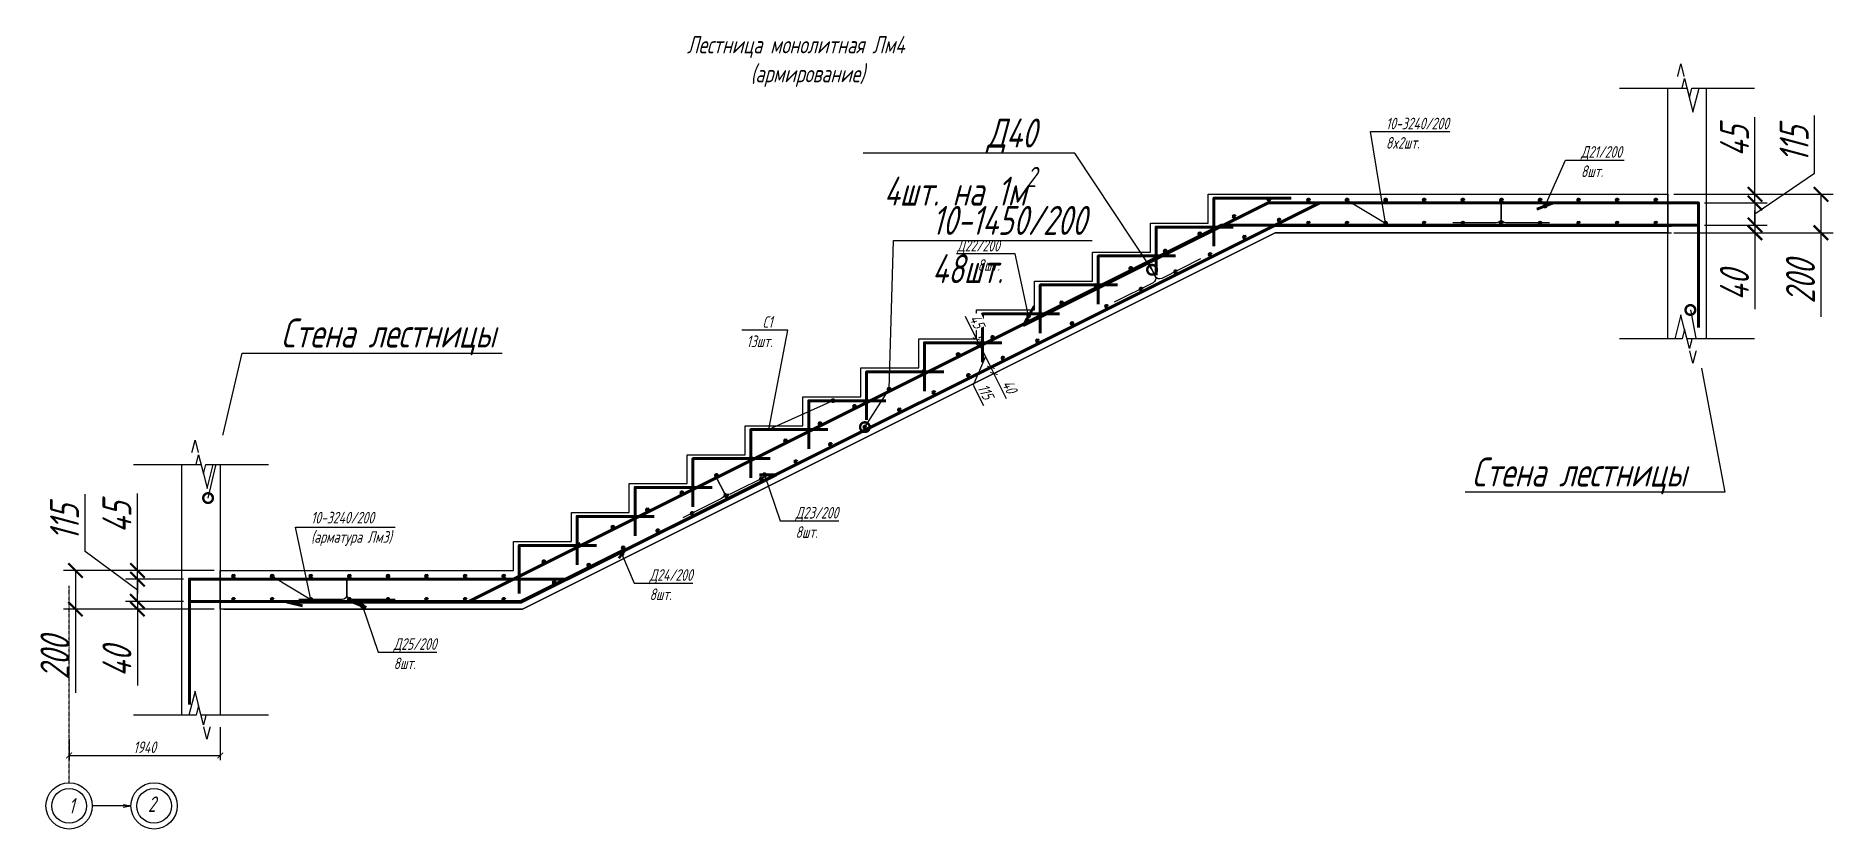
# Model space of a CAD drawing. Header units: millimetres. Extents: x 645 to 249636, y -127504 to 76561.
# Drawn here: x 170127 to 179439, y -35971 to -31860 of the extents above; entities that cross this region are included whole.
import ezdxf
from ezdxf import colors
from ezdxf.entities.mleader import LeaderData, LeaderLine
from ezdxf.math import Vec2, Vec3

# ---------------------------------------------------------------- set-up
doc = ezdxf.new("R2010")
doc.units = ezdxf.units.MM
doc.linetypes.add('Штрихпунктирная', pattern=[11, 6, -2, 1, -2])
doc.layers.get('Defpoints').update_dxf_attribs({"color": 8})
for name, color, linetype, lineweight in [('Обозначение', 94, 'Continuous', 25), ('Обозначения', 82, 'Continuous', 25), ('Обозначения @ 20', 82, 'Continuous', 25), ('Обозначения @ 50', 82, 'Continuous', 25), ('Основная', 7, 'Continuous', 60)]:
    doc.layers.add(name, color=color, linetype=linetype, lineweight=lineweight)
doc.styles.get("Standard").update_dxf_attribs({"font": 'simplex.shx', "width": 0.7, "oblique": 15, "height": 3})
doc.dimstyles.new('Default', dxfattribs={"dimtxt": 3, "dimasz": 1.5, "dimexe": 1.25, "dimexo": 0.625, "dimtad": 1, "dimdec": 0, "dimtxsty": 'Standard', "dimblk": 'ARCHTICK', "dimcen": 2.5, "dimadec": 0, "dimazin": 0, "dimtfac": 1, "dimtdec": 0, "dimtmove": 0, "dimatfit": 3, "dimfxl": 1, "dimarcsym": 0})

msp = doc.modelspace()

# ---------------------------------------------------------------- texts
at = {"layer": 'Обозначение', "attachment_point": 1}
for s, width, insert, char_height in [('\\pi325.03682;Лестница монолитная Лм4\\P\\pi654.55606;(армирование)', 2015.18907, (173175.343, -31860.78), 90), ('1', 270.73167, (170296.219, -35810.572), 80), ('2', 270.73167, (170707.253, -35801.852), 80)]:
    msp.add_mtext_dynamic_manual_height_columns(s, width=width, gutter_width=300, heights=[0], dxfattribs=dict(at, insert=insert, char_height=char_height))

# ---------------------------------------------------------------- blocks, each defined once
blk = doc.blocks.new('_ArchTick')
at = {"color": 0, "linetype": 'ByBlock', "const_width": 0.15}
blk.add_lwpolyline([(-0.5, -0.5), (0.5, 0.5)], dxfattribs=at)
blk = doc.blocks.new('*D268')
at = {"layer": 'Defpoints', "color": 0, "transparency": 16777216}
for p in [(170652.6, -34630.8), (171082.1, -34630.8), (170922.1, -34675.8)]:
    blk.add_point(p, dxfattribs=at)
at = {"layer": 'Обозначение', "color": 0, "lineweight": -2, "transparency": 16777216}
for p, q in [((170652.6, -34630.8), (170652.6, -34231.5)), ((171050.9, -34630.8), (170590.1, -34630.8)), ((170652.6, -34675.8), (170652.6, -34630.8)), ((170890.9, -34675.8), (170590.1, -34675.8)), ((170652.6, -34675.8), (170652.6, -34750.8))]:
    blk.add_line(p, q, dxfattribs=at)
at = {"layer": 'Обозначение', "color": 0, "lineweight": -2, "transparency": 16777216, "xscale": 75, "yscale": 75, "zscale": 75}
for p, rotation in [((170652.6, -34630.8), 270), ((170652.6, -34675.8), 90)]:
    blk.add_blockref('_ArchTick', p, dxfattribs=dict(at, rotation=rotation))
at = {"layer": 'Обозначение', "color": 0, "transparency": 16777216, "insert": (170546.4, -34356.1), "char_height": 150, "attachment_point": 5, "rotation": 90}
blk.add_mtext('45', dxfattribs=at)
blk = doc.blocks.new('*D269')
at = {"layer": 'Defpoints', "color": 0, "transparency": 16777216}
for p in [(171082.1, -34630.8), (170331.5, -34830.8), (171082.1, -34830.8)]:
    blk.add_point(p, dxfattribs=at)
at = {"layer": 'Обозначение', "color": 0, "lineweight": -2, "transparency": 16777216}
for p, q in [((171050.9, -34630.8), (170269, -34630.8)), ((170331.5, -34630.8), (170331.5, -34830.8)), ((171050.9, -34830.8), (170269, -34830.8)), ((170331.5, -34830.8), (170331.5, -35265.8))]:
    blk.add_line(p, q, dxfattribs=at)
at = {"layer": 'Обозначение', "color": 0, "lineweight": -2, "transparency": 16777216, "xscale": 75, "yscale": 75, "zscale": 75}
for p, rotation in [((170331.5, -34630.8), 90), ((170331.5, -34830.8), 270)]:
    blk.add_blockref('_ArchTick', p, dxfattribs=dict(at, rotation=rotation))
at = {"layer": 'Обозначение', "color": 0, "transparency": 16777216, "insert": (170225.2, -35085.8), "char_height": 150, "attachment_point": 5, "rotation": 90}
blk.add_mtext('200', dxfattribs=at)
blk = doc.blocks.new('*D270')
at = {"layer": 'Defpoints', "color": 0, "transparency": 16777216}
for p in [(170922.1, -34790.8), (170652.6, -34830.8), (170882.1, -34830.8)]:
    blk.add_point(p, dxfattribs=at)
at = {"layer": 'Обозначение', "color": 0, "lineweight": -2, "transparency": 16777216}
for p, q in [((170652.6, -34790.8), (170652.6, -34715.8)), ((170890.9, -34790.8), (170590.1, -34790.8)), ((170652.6, -34790.8), (170652.6, -34830.8)), ((170850.9, -34830.8), (170590.1, -34830.8)), ((170652.6, -34830.8), (170652.6, -35227.4))]:
    blk.add_line(p, q, dxfattribs=at)
at = {"layer": 'Обозначение', "color": 0, "lineweight": -2, "transparency": 16777216, "xscale": 75, "yscale": 75, "zscale": 75}
for p, rotation in [((170652.6, -34790.8), 270), ((170652.6, -34830.8), 90)]:
    blk.add_blockref('_ArchTick', p, dxfattribs=dict(at, rotation=rotation))
at = {"layer": 'Обозначение', "color": 0, "transparency": 16777216, "insert": (170546.4, -35104.1), "char_height": 150, "attachment_point": 5, "rotation": 90}
blk.add_mtext('40', dxfattribs=at)
blk = doc.blocks.new('*D271')
at = {"layer": 'Defpoints', "color": 0, "transparency": 16777216}
for p in [(170652.6, -34675.8), (170922.1, -34675.8), (170922.1, -34790.8)]:
    blk.add_point(p, dxfattribs=at)
at = {"layer": 'Обозначение', "color": 0, "lineweight": -2, "transparency": 16777216}
for p, q in [((170381.2, -34532.3), (170381.2, -34234.6)), ((170652.6, -34733.3), (170381.2, -34532.3)), ((170890.9, -34675.8), (170590.1, -34675.8)), ((170652.6, -34790.8), (170652.6, -34675.8)), ((170890.9, -34790.8), (170590.1, -34790.8))]:
    blk.add_line(p, q, dxfattribs=at)
at = {"layer": 'Обозначение', "color": 0, "lineweight": -2, "transparency": 16777216, "xscale": 75, "yscale": 75, "zscale": 75}
for p, rotation in [((170652.6, -34675.8), 90), ((170652.6, -34790.8), 270)]:
    blk.add_blockref('_ArchTick', p, dxfattribs=dict(at, rotation=rotation))
at = {"layer": 'Обозначение', "color": 0, "transparency": 16777216, "insert": (170274.9, -34383.4), "char_height": 150, "attachment_point": 5, "rotation": 90}
blk.add_mtext('115', dxfattribs=at)
blk = doc.blocks.new('*D272')
at = {"layer": 'Defpoints', "color": 0, "transparency": 16777216}
for p in [(178582.1, -32680.8), (179034.5, -32680.8), (178742.1, -32725.8)]:
    blk.add_point(p, dxfattribs=at)
at = {"layer": 'Обозначение', "color": 0, "lineweight": -2, "transparency": 16777216}
for p, q in [((179034.5, -32680.8), (179034.5, -32281.5)), ((178613.4, -32680.8), (179097, -32680.8)), ((179034.5, -32725.8), (179034.5, -32680.8)), ((178773.4, -32725.8), (179097, -32725.8)), ((179034.5, -32725.8), (179034.5, -32800.8))]:
    blk.add_line(p, q, dxfattribs=at)
at = {"layer": 'Обозначение', "color": 0, "lineweight": -2, "transparency": 16777216, "xscale": 75, "yscale": 75, "zscale": 75}
for p, rotation in [((179034.5, -32680.8), 270), ((179034.5, -32725.8), 90)]:
    blk.add_blockref('_ArchTick', p, dxfattribs=dict(at, rotation=rotation))
at = {"layer": 'Обозначение', "color": 0, "transparency": 16777216, "insert": (178928.2, -32406.1), "char_height": 150, "attachment_point": 5, "rotation": 90}
blk.add_mtext('45', dxfattribs=at)
blk = doc.blocks.new('*D273')
at = {"layer": 'Defpoints', "color": 0, "transparency": 16777216}
for p in [(178742.1, -32840.8), (178582.1, -32880.8), (179034.5, -32880.8)]:
    blk.add_point(p, dxfattribs=at)
at = {"layer": 'Обозначение', "color": 0, "lineweight": -2, "transparency": 16777216}
for p, q in [((179034.5, -32840.8), (179034.5, -32765.8)), ((178773.4, -32840.8), (179097, -32840.8)), ((179034.5, -32840.8), (179034.5, -32880.8)), ((178613.4, -32880.8), (179097, -32880.8)), ((179034.5, -32880.8), (179034.5, -33277.4))]:
    blk.add_line(p, q, dxfattribs=at)
at = {"layer": 'Обозначение', "color": 0, "lineweight": -2, "transparency": 16777216, "xscale": 75, "yscale": 75, "zscale": 75}
for p, rotation in [((179034.5, -32840.8), 270), ((179034.5, -32880.8), 90)]:
    blk.add_blockref('_ArchTick', p, dxfattribs=dict(at, rotation=rotation))
at = {"layer": 'Обозначение', "color": 0, "transparency": 16777216, "insert": (178928.2, -33154.1), "char_height": 150, "attachment_point": 5, "rotation": 90}
blk.add_mtext('40', dxfattribs=at)
blk = doc.blocks.new('*D274')
at = {"layer": 'Defpoints', "color": 0, "transparency": 16777216}
for p in [(178742.1, -32725.8), (178742.1, -32840.8), (179034.5, -32840.8)]:
    blk.add_point(p, dxfattribs=at)
at = {"layer": 'Обозначение', "color": 0, "lineweight": -2, "transparency": 16777216}
for p, q in [((179343.7, -32571.4), (179343.7, -32273.7)), ((179034.5, -32783.3), (179343.7, -32571.4)), ((178773.4, -32725.8), (179097, -32725.8)), ((179034.5, -32725.8), (179034.5, -32840.8)), ((178773.4, -32840.8), (179097, -32840.8))]:
    blk.add_line(p, q, dxfattribs=at)
at = {"layer": 'Обозначение', "color": 0, "lineweight": -2, "transparency": 16777216, "xscale": 75, "yscale": 75, "zscale": 75}
for p, rotation in [((179034.5, -32725.8), 90), ((179034.5, -32840.8), 270)]:
    blk.add_blockref('_ArchTick', p, dxfattribs=dict(at, rotation=rotation))
at = {"layer": 'Обозначение', "color": 0, "transparency": 16777216, "insert": (179237.4, -32422.6), "char_height": 150, "attachment_point": 5, "rotation": 90}
blk.add_mtext('115', dxfattribs=at)
blk = doc.blocks.new('*D275')
at = {"layer": 'Defpoints', "color": 0, "transparency": 16777216}
for p in [(178582.1, -32680.8), (178582.1, -32880.8), (179376.6, -32880.8)]:
    blk.add_point(p, dxfattribs=at)
at = {"layer": 'Обозначение', "color": 0, "lineweight": -2, "transparency": 16777216}
for p, q in [((178613.4, -32680.8), (179439.1, -32680.8)), ((179376.6, -32680.8), (179376.6, -32880.8)), ((178613.4, -32880.8), (179439.1, -32880.8)), ((179376.6, -32880.8), (179376.6, -33315.8))]:
    blk.add_line(p, q, dxfattribs=at)
at = {"layer": 'Обозначение', "color": 0, "lineweight": -2, "transparency": 16777216, "xscale": 75, "yscale": 75, "zscale": 75}
for p, rotation in [((179376.6, -32680.8), 90), ((179376.6, -32880.8), 270)]:
    blk.add_blockref('_ArchTick', p, dxfattribs=dict(at, rotation=rotation))
at = {"layer": 'Обозначение', "color": 0, "transparency": 16777216, "insert": (179270.3, -33135.8), "char_height": 150, "attachment_point": 5, "rotation": 90}
blk.add_mtext('200', dxfattribs=at)
blk = doc.blocks.new('_DotSmall')
at = {"color": 0, "linetype": 'ByBlock', "const_width": 0.5}
blk.add_lwpolyline([(-0.0625, 0, 1), (0.0625, 0, 1)], format="xyb", close=True, dxfattribs=at)
blk = doc.blocks.new('*U276')
at = {"layer": 'Основная'}
blk.add_circle((80, 10), 5, dxfattribs=at)
blk = doc.blocks.new('*U277')
at = {"layer": 'Обозначение', "color": 0, "linetype": 'ByBlock', "lineweight": -2, "transparency": 16777216, "rotation": 26.56505117680366}
for p in [(176429.1, -32752), (176250.3, -32841.4), (176071.4, -32930.8), (175713.6, -33109.7), (175892.5, -33020.3), (175534.7, -33199.2), (175355.8, -33288.6), (175176.9, -33378.1), (174998.1, -33467.5), (174819.2, -33556.9), (174640.3, -33646.4), (174461.4, -33735.8), (174282.5, -33825.3), (174103.6, -33914.7), (173924.7, -34004.2), (173745.9, -34093.6), (173567, -34183), (173388.1, -34272.5), (173209.2, -34361.9), (173030.3, -34451.4), (172851.4, -34540.8), (172672.5, -34630.3)]:
    blk.add_blockref('*U276', p, dxfattribs=at)
at = {"layer": 'Обозначение', "color": 0, "linetype": 'ByBlock', "lineweight": -2, "transparency": 16777216}
for p in [(176621.8, -32720.8), (176821.8, -32720.8), (177021.8, -32720.8), (177221.8, -32720.8), (177421.8, -32720.8), (177621.8, -32720.8), (177821.8, -32720.8), (178021.8, -32720.8), (178221.8, -32720.8), (178421.8, -32720.8), (171052.1, -34670.8), (171252.1, -34670.8), (171452.1, -34670.8), (171652.1, -34670.8), (171852.1, -34670.8), (172052.1, -34670.8), (172252.1, -34670.8), (172452.1, -34670.8)]:
    blk.add_blockref('*U276', p, dxfattribs=at)
blk = doc.blocks.new('*U278')
at = {"layer": 'Основная'}
blk.add_circle((80, 10), 5, dxfattribs=at)
blk = doc.blocks.new('*U279')
at = {"layer": 'Обозначение', "color": 0, "linetype": 'ByBlock', "lineweight": -2, "transparency": 16777216, "rotation": 26.56505117680366}
for p in [(176501.8, -32859.3), (176322.9, -32948.7), (176144, -33038.2), (175965.1, -33127.6), (175786.3, -33217.1), (175607.4, -33306.5), (175428.5, -33395.9), (175070.7, -33574.8), (175249.6, -33485.4), (174891.8, -33664.3), (174712.9, -33753.7), (174534.1, -33843.2), (174355.2, -33932.6), (174176.3, -34022), (173997.4, -34111.5), (173818.5, -34200.9), (173639.6, -34290.4), (173460.8, -34379.8), (173281.9, -34469.3), (173103, -34558.7), (172924.1, -34648.1), (172745.2, -34737.6)]:
    blk.add_blockref('*U278', p, dxfattribs=at)
at = {"layer": 'Обозначение', "color": 0, "linetype": 'ByBlock', "lineweight": -2, "transparency": 16777216}
for p in [(176640.8, -32840.8), (176840.8, -32840.8), (177040.8, -32840.8), (177240.8, -32840.8), (177440.8, -32840.8), (177640.8, -32840.8), (177840.8, -32840.8), (178040.8, -32840.8), (178240.8, -32840.8), (178440.8, -32840.8), (171071.1, -34790.8), (171271.1, -34790.8), (171471.1, -34790.8), (171671.1, -34790.8), (171871.1, -34790.8), (172071.1, -34790.8), (172271.1, -34790.8), (172471.1, -34790.8)]:
    blk.add_blockref('*U278', p, dxfattribs=at)
blk = doc.blocks.new('*U345')
at = {"color": 0, "linetype": 'ByBlock', "lineweight": -2}
for points in [[(0, 5), (-3, 5), (-3, 1.25), (0, 1.25)], [(0, -5), (-3, -5), (-3, -1.25), (0, -1.25)]]:
    blk.add_wipeout(points, dxfattribs=at)
blk.add_wipeout([(-3, -1.25), (0, -1.25), (-2.5, -0.62), (2.5, 0.62), (0, 1.25), (-3, 1.25)], dxfattribs=at)
at = {"color": 0, "linetype": 'ByBlock', "lineweight": -2, "ltscale": 100}
for points in [[(0, 1.25), (0, 5), (0, 7)], [(0, -1.25), (-2.5, -0.62), (2.5, 0.62), (0, 1.25)], [(0, -7), (0, -5), (0, -1.25)]]:
    blk.add_lwpolyline(points, dxfattribs=at)
blk = doc.blocks.new('*U1190')
at = {"layer": 'Обозначения @ 50', "ltscale": 100, "xscale": 50.00000000000002, "yscale": 50.00000000000002, "zscale": 50.00000000000002, "rotation": 270.0000000000001}
blk.add_blockref('*U345', (178682.1, -32130.8), dxfattribs=at)
at = {"layer": 'Обозначения @ 20', "ltscale": 100, "xscale": 20.00000000000001, "yscale": 20.00000000000001, "zscale": 20.00000000000001, "rotation": 270.0000000000001}
blk.add_blockref('*U345', (178682.1, -32130.8), dxfattribs=at)
blk = doc.blocks.new('*U347')
at = {"color": 0, "linetype": 'ByBlock', "lineweight": -2}
for points in [[(0, 5), (-3, 5), (-3, 1.25), (0, 1.25)], [(0, -5), (-3, -5), (-3, -1.25), (0, -1.25)]]:
    blk.add_wipeout(points, dxfattribs=at)
blk.add_wipeout([(-3, -1.25), (0, -1.25), (-2.5, -0.62), (2.5, 0.62), (0, 1.25), (-3, 1.25)], dxfattribs=at)
at = {"color": 0, "linetype": 'ByBlock', "lineweight": -2, "ltscale": 100}
for points in [[(0, 1.25), (0, 5), (0, 7)], [(0, -1.25), (-2.5, -0.62), (2.5, 0.62), (0, 1.25)], [(0, -7), (0, -5), (0, -1.25)]]:
    blk.add_lwpolyline(points, dxfattribs=at)
blk = doc.blocks.new('*U1191')
at = {"layer": 'Обозначения @ 50', "ltscale": 100, "xscale": 50.00000000000002, "yscale": 50.00000000000002, "zscale": 50.00000000000002, "rotation": 90.00000000000007}
blk.add_blockref('*U347', (178682.1, -33430.8), dxfattribs=at)
at = {"layer": 'Обозначения @ 20', "ltscale": 100, "xscale": 20.00000000000001, "yscale": 20.00000000000001, "zscale": 20.00000000000001, "rotation": 90.00000000000007}
blk.add_blockref('*U347', (178682.1, -33430.8), dxfattribs=at)
blk = doc.blocks.new('*U1192')
at = {"layer": 'Обозначения @ 50', "ltscale": 100, "xscale": 50.00000000000002, "yscale": 50.00000000000002, "zscale": 50.00000000000002, "rotation": 270.0000000000001}
blk.add_blockref('*U345', (170982.2, -34080.8), dxfattribs=at)
at = {"layer": 'Обозначения @ 20', "ltscale": 100, "xscale": 20.00000000000001, "yscale": 20.00000000000001, "zscale": 20.00000000000001, "rotation": 270.0000000000001}
blk.add_blockref('*U345', (170982.2, -34080.8), dxfattribs=at)
blk = doc.blocks.new('*U1193')
at = {"layer": 'Обозначения @ 50', "ltscale": 100, "xscale": 50.00000000000002, "yscale": 50.00000000000002, "zscale": 50.00000000000002, "rotation": 90.00000000000007}
blk.add_blockref('*U347', (170982.1, -35380.8), dxfattribs=at)
at = {"layer": 'Обозначения @ 20', "ltscale": 100, "xscale": 20.00000000000001, "yscale": 20.00000000000001, "zscale": 20.00000000000001, "rotation": 90.00000000000007}
blk.add_blockref('*U347', (170982.1, -35380.8), dxfattribs=at)
blk = doc.blocks.new('_Open')
at = {"color": 0, "linetype": 'ByBlock', "lineweight": -2}
for p, q in [((-1, 0.17), (0, 0)), ((-1, -0.17), (0, 0)), ((0, 0), (-1, 0))]:
    blk.add_line(p, q, dxfattribs=at)
blk = doc.blocks.new('*D1075')
at = {"layer": 'Defpoints', "color": 0, "transparency": 16777216}
for p in [(171082.1, -35430.8), (170298.8, -35492.5), (171082.1, -35589.4)]:
    blk.add_point(p, dxfattribs=at)
at = {"layer": 'Обозначение', "color": 0, "lineweight": -2, "transparency": 16777216}
for p, q in [((171082.1, -35443.3), (171082.1, -35614.4)), ((170298.8, -35505), (170298.8, -35614.4)), ((170298.8, -35589.4), (171082.1, -35589.4))]:
    blk.add_line(p, q, dxfattribs=at)
at = {"layer": 'Обозначение', "color": 0, "lineweight": -2, "transparency": 16777216, "xscale": 30, "yscale": 30, "zscale": 30, "rotation": 180}
blk.add_blockref('_ArchTick', (170298.8, -35589.4), dxfattribs=at)
at = {"layer": 'Обозначение', "color": 0, "lineweight": -2, "transparency": 16777216, "xscale": 30, "yscale": 30, "zscale": 30}
blk.add_blockref('_ArchTick', (171082.1, -35589.4), dxfattribs=at)
at = {"layer": 'Обозначение', "color": 0, "transparency": 16777216, "insert": (170690.4, -35546.9), "char_height": 60, "attachment_point": 5}
blk.add_mtext('1940', dxfattribs=at)
blk = doc.blocks.new('*D1106')
at = {"layer": 'Defpoints', "color": 0, "transparency": 16777216}
blk.add_point((175019.2, -33466.4), dxfattribs=at)
blk.add_point((175019.2, -33466.4), dxfattribs=at)
at = {"layer": 'Обозначение', "color": 0, "lineweight": -2, "transparency": 16777216}
for p, q in [((175001.4, -33430.8), (174943.4, -33314.8)), ((175019.2, -33466.4), (175001.4, -33430.8)), ((175012.5, -33425.2), (175023.7, -33419.6)), ((175030.4, -33460.8), (175041.5, -33455.2))]:
    blk.add_line(p, q, dxfattribs=at)
at = {"layer": 'Обозначение', "color": 0, "lineweight": -2, "transparency": 16777216, "xscale": 30, "yscale": 30, "zscale": 30}
for p, rotation in [((175001.4, -33430.8), 116.5650511767973), ((175019.2, -33466.4), 296.5650511767973)]:
    blk.add_blockref('_ArchTick', p, dxfattribs=dict(at, rotation=rotation))
at = {"layer": 'Обозначение', "color": 0, "transparency": 16777216, "insert": (175003.7, -33340.3), "char_height": 60, "attachment_point": 5, "rotation": 296.56505, "bg_fill": 3, "box_fill_scale": 1.1, "bg_fill_color": 256, "bg_fill_true_color": 13158600, "bg_fill_transparency": 0}
blk.add_mtext('45', dxfattribs=at)
at = {"layer": 'Defpoints', "color": 0, "transparency": 16777216}
blk.add_point((175001.4, -33430.8), dxfattribs=at)
blk = doc.blocks.new('*D1107')
at = {"layer": 'Defpoints', "color": 0, "transparency": 16777216}
for p in [(175019.2, -33466.4), (175075.1, -33578.2), (175075.1, -33578.2)]:
    blk.add_point(p, dxfattribs=at)
at = {"layer": 'Обозначение', "color": 0, "lineweight": -2, "transparency": 16777216}
for p, q in [((175047.1, -33522.3), (174983.5, -33669.7)), ((175019.2, -33466.4), (175075.1, -33578.2)), ((175030.4, -33460.8), (175041.5, -33455.2)), ((175063.9, -33583.8), (175052.7, -33589.4)), ((174983.5, -33669.7), (175036.7, -33776.2))]:
    blk.add_line(p, q, dxfattribs=at)
at = {"layer": 'Обозначение', "color": 0, "lineweight": -2, "transparency": 16777216, "xscale": 30, "yscale": 30, "zscale": 30}
for p, rotation in [((175019.2, -33466.4), 116.5650511767973), ((175075.1, -33578.2), 296.5650511767973)]:
    blk.add_blockref('_ArchTick', p, dxfattribs=dict(at, rotation=rotation))
at = {"layer": 'Обозначение', "color": 0, "transparency": 16777216, "insert": (175048.1, -33703.9), "char_height": 60, "attachment_point": 5, "rotation": 296.56505}
blk.add_mtext('115', dxfattribs=at)
blk = doc.blocks.new('*D1108')
at = {"layer": 'Defpoints', "color": 0, "transparency": 16777216}
for p in [(175075.1, -33578.2), (175090.8, -33609.7), (175090.8, -33609.7)]:
    blk.add_point(p, dxfattribs=at)
at = {"layer": 'Обозначение', "color": 0, "lineweight": -2, "transparency": 16777216}
for p, q in [((175063.9, -33583.8), (175052.7, -33589.4)), ((175075.1, -33578.2), (175090.8, -33609.7)), ((175156.6, -33741.3), (175090.8, -33609.7)), ((175102, -33604.1), (175113.2, -33598.5))]:
    blk.add_line(p, q, dxfattribs=at)
at = {"layer": 'Обозначение', "color": 0, "lineweight": -2, "transparency": 16777216, "xscale": 30, "yscale": 30, "zscale": 30}
for p, rotation in [((175075.1, -33578.2), 116.5650511767973), ((175090.8, -33609.7), 296.5650511767973)]:
    blk.add_blockref('_ArchTick', p, dxfattribs=dict(at, rotation=rotation))
at = {"layer": 'Обозначение', "color": 0, "transparency": 16777216, "insert": (175172.6, -33678.1), "char_height": 60, "attachment_point": 5, "rotation": 296.56505}
blk.add_mtext('40', dxfattribs=at)

# ---------------------------------------------------------------- dimensions: what is measured, and where the dimension line sits
at = {"layer": 'Обозначение'}
for base, p1, p2, picture, middle in [((179034.459, -32680.783), (178742.109, -32725.783), (178582.109, -32680.783), '*D272', (178928.209, -32406.136)), ((179376.594, -32880.783), (178582.109, -32680.783), (178582.109, -32880.783), '*D275', (179270.344, -33135.801)), ((179034.459, -32880.783), (178742.109, -32840.783), (178582.109, -32880.783), '*D273', (178928.209, -33154.103)), ((170652.614, -34630.783), (170922.113, -34675.783), (171082.113, -34630.783), '*D268', (170546.364, -34356.136)), ((170331.472, -34830.783), (171082.113, -34630.783), (171082.113, -34830.783), '*D269', (170225.222, -35085.801)), ((170652.614, -34830.783), (170922.113, -34790.783), (170882.113, -34830.783), '*D270', (170546.364, -35104.103))]:
    dim = msp.add_linear_dim(base=base, p1=p1, p2=p2, angle=90, dimstyle='Default', dxfattribs=at)
    dim.commit()
    dim.dimension.update_dxf_attribs({"geometry": picture, "text_midpoint": middle})
for base, p1, p2, picture, middle in [((179034.459, -32840.783), (178742.109, -32725.783), (178742.109, -32840.783), '*D274', (179343.686, -32540.189)), ((170652.614, -34675.783), (170922.113, -34790.783), (170922.113, -34675.783), '*D271', (170381.173, -34501.028))]:
    dim = msp.add_linear_dim(base=base, p1=p1, p2=p2, angle=90, dimstyle='Default', override={"dimtmove": 1}, dxfattribs=at)
    dim.commit()
    dim.dimension.update_dxf_attribs({"geometry": picture, "text_midpoint": middle, "dimtype": 160})
dim = msp.add_linear_dim(base=(175090.808, -33609.669), p1=(175075.09, -33578.233), p2=(175090.808, -33609.669), angle=116.5650512, text='40', dimstyle='Default', dxfattribs=at)
dim.commit()
dim.dimension.update_dxf_attribs({"geometry": '*D1108', "text_midpoint": (175188.787, -33670.033), "dimtype": 160})

# ---------------------------------------------------------------- linework, layer by layer
at = {"layer": 'Defpoints'}
for p, q in [((172370.482, -34790.783), (176510.482, -32720.783)), ((172639.991, -34795.783), (176779.991, -32725.783)), ((176510.482, -32720.783), (178601.109, -32720.783)), ((176539.991, -32845.783), (178601.109, -32845.783)), ((171101.113, -34670.783), (172610.482, -34670.783)), ((171101.113, -34795.783), (172639.991, -34795.783))]:
    msp.add_line(p, q, dxfattribs=at)
for points in [[(171101.113, -34675.783), (172611.663, -34675.783), (176511.663, -32725.783), (178601.109, -32725.783)], [(171101.113, -34790.783), (172638.81, -34790.783), (176538.81, -32840.783), (178601.109, -32840.783)], [(171101.113, -34830.783), (172648.253, -34830.783), (176548.253, -32880.783), (178601.109, -32880.783)]]:
    msp.add_lwpolyline(points, dxfattribs=at)
at = {"layer": 'Обозначение', "linetype": 'Штрихпунктирная', "ltscale": 0.5}
msp.add_line((170298.772, -35731.017), (170298.772, -34711.26), dxfattribs=at)
at = {"layer": 'Обозначение'}
for points in [[(178582.109, -32130.783), (178782.109, -32130.783), (178782.109, -33430.783), (178582.109, -33430.783)], [(170882.113, -34080.783), (171082.113, -34080.783), (171082.113, -35380.783), (170882.113, -35380.783)]]:
    msp.add_lwpolyline(points, close=True, dxfattribs=at)
for centre, radius in [((170298.772, -35851.017), 120), ((170738.772, -35851.017), 120), ((170298.772, -35851.017), 90), ((170738.772, -35851.017), 90)]:
    msp.add_circle(centre, radius, dxfattribs=at)
at = {"layer": 'Основная', "color": 30, "true_color": 0xf26722}
for points in [[(177989.991, -32725.783), (176779.991, -32725.783), (172639.991, -34795.783), (171429.991, -34795.783), (171507.186, -34814.916)], [(177904.022, -32757.481), (177989.991, -32725.783)]]:
    msp.add_lwpolyline(points, dxfattribs=at)
at = {"layer": 'Основная'}
for points in [[(176631.039, -32700.783), (176231.039, -32700.783), (176231.039, -32950.783)], [(176331.039, -32850.783), (175931.039, -32850.783), (175931.039, -33100.783)], [(176031.039, -33000.783), (175631.039, -33000.783), (175631.039, -33250.783)], [(175731.039, -33150.783), (175331.039, -33150.783), (175331.039, -33400.783)], [(175431.039, -33300.783), (175031.039, -33300.783), (175031.039, -33550.783)], [(175131.039, -33450.783), (174731.039, -33450.783), (174731.039, -33700.783)], [(174831.039, -33600.783), (174431.039, -33600.783), (174431.039, -33850.783)], [(174531.039, -33750.783), (174131.039, -33750.783), (174131.039, -34000.783)], [(174231.039, -33900.783), (173831.039, -33900.783), (173831.039, -34150.783)], [(173931.039, -34050.783), (173531.039, -34050.783), (173531.039, -34300.783)], [(173631.039, -34200.783), (173231.039, -34200.783), (173231.039, -34450.783)], [(173331.039, -34350.783), (172931.039, -34350.783), (172931.039, -34600.783)], [(173031.039, -34500.783), (172631.039, -34500.783), (172631.039, -34750.783)]]:
    msp.add_lwpolyline(points, dxfattribs=at)
at = {"layer": 'Основная', "lineweight": 30}
for points in [[(177969.151, -32829.867), (177744.151, -32829.867, -0.41421356), (177719.151, -32804.867), (177719.151, -32729.867), (177719.151, -32804.867, -0.41421356), (177694.151, -32829.867), (177469.151, -32829.867)], [(176161.893, -33016.528), (175960.647, -33117.151, -0.41421356), (175927.106, -33105.971), (175893.565, -33038.889), (175927.106, -33105.971, -0.41421356), (175915.926, -33139.512), (175714.68, -33240.135)], [(173925.825, -34134.562), (173724.579, -34235.185, -0.41421356), (173691.038, -34224.005), (173657.497, -34156.923), (173691.038, -34224.005, -0.41421356), (173679.858, -34257.546), (173478.612, -34358.169)], [(171988.32, -34781.58), (171763.32, -34781.58, -0.41421356), (171738.32, -34756.58), (171738.32, -34681.58), (171738.32, -34756.58, -0.41421356), (171713.32, -34781.58), (171488.32, -34781.58)]]:
    msp.add_lwpolyline(points, format="xyb", dxfattribs=at)
at = {"layer": 'Основная', "color": 2}
for points in [[(175299.61, -33261.652), (175241.576, -33360.826)], [(173876.751, -34134.655), (173962.248, -34134.655)]]:
    msp.add_lwpolyline(points, dxfattribs=at)
at = {"layer": 'Основная', "color": 4}
for points in [[(170922.113, -34675.783), (170922.113, -34790.783), (172638.81, -34790.783), (173184.411, -34517.983)], [(173184.411, -34517.983), (173146.61, -34567.24)], [(171762.299, -34790.783), (171837.264, -34823.148)]]:
    msp.add_lwpolyline(points, dxfattribs=at)

# ---------------------------------------------------------------- block references
at = {"layer": 'Обозначение'}
for name, p in [('*U277', (19, 0)), ('*U279', (0, 0))]:
    msp.add_blockref(name, p, dxfattribs=at)

msp.set_redraw_order([(e.dxf.handle, doc.entitydb.next_handle()) for e in msp.query("TEXT MTEXT ATTDEF DIMENSION ARC_DIMENSION")])  # texts and dimensions are drawn at this point

# ---------------------------------------------------------------- leaders
at = {"layer": 'Defpoints'}
ml = msp.add_multileader_mtext('Standard', dxfattribs=at)
ml.set_content('10-3240/200^J(арматура Лм3)', color=256)
ml.set_leader_properties()
ml.set_arrow_properties(name='DOTSMALL')
ml.build(insert=Vec2(0, 0))
ml.multileader.update_dxf_attribs({"text_left_attachment_type": 6, "text_right_attachment_type": 6, "dogleg_length": 2, "arrow_head_size": 40, "scale": 20})
ctx = ml.context
ctx.base_point, ctx.scale, ctx.char_height, ctx.arrow_head_size, ctx.landing_gap_size, ctx.plane_origin = Vec3(171512.288, -34407.07), 20, 60, 40, 40, Vec3(171351.113, -34660.783)
ctx.left_attachment, ctx.right_attachment = 6, 6
notes = []
notes.append((ctx, [(0, (1, 1, 0), (171472.288, -34407.07), (1, 0), 40, [(1, [(171351.113, -34660.783), (171551.113, -34780.783)], 0, [])])]))
ctx.mtext.insert, ctx.mtext.flow_direction = Vec3(171552.288, -34327.07), 5
at = {"layer": 'Обозначение'}
ml = msp.add_multileader_mtext('Standard', dxfattribs=at)
ml.set_content('\\A1;Д40^J4шт. на 1м{\\H0.7x;\\S2^ ;}', color=256)
ml.set_leader_properties()
ml.set_arrow_properties(name='DOTSMALL')
ml.build(insert=Vec2(0, 0))
ml.multileader.update_dxf_attribs({"text_left_attachment_type": 6, "text_right_attachment_type": 6, "dogleg_length": 2, "arrow_head_size": 100, "scale": 50})
ctx = ml.context
ctx.base_point, ctx.scale, ctx.char_height, ctx.arrow_head_size, ctx.landing_gap_size, ctx.plane_origin = Vec3(174148.346, -32468.76), 50, 150, 100, 100, Vec3(176424.652, -32829.366)
ctx.left_attachment, ctx.right_attachment, ctx.text_align_type = 6, 6, 2
notes.append((ctx, [(0, (1, 1, 0), (175510.019, -32468.76), (-1, 0), 100, [(0, [(175910.336, -33072.43)], 0, [])])]))
ctx.mtext.insert, ctx.mtext.alignment, ctx.mtext.flow_direction = Vec3(175310.019, -32288.76), 3, 5
ml = msp.add_multileader_mtext('Standard', dxfattribs=at)
ml.set_content('10-3240/200^J8x2шт.', color=256)
ml.set_leader_properties()
ml.set_arrow_properties(name='DOTSMALL')
ml.build(insert=Vec2(0, 0))
ml.multileader.update_dxf_attribs({"text_left_attachment_type": 6, "text_right_attachment_type": 6, "dogleg_length": 2, "arrow_head_size": 40, "scale": 20})
ctx = ml.context
ctx.base_point, ctx.scale, ctx.char_height, ctx.arrow_head_size, ctx.landing_gap_size, ctx.plane_origin = Vec3(177082.073, -32356.394), 20, 60, 40, 40, Vec3(176920.78, -32710.783)
ctx.left_attachment, ctx.right_attachment = 6, 6
notes.append((ctx, [(0, (1, 1, 0), (177042.073, -32356.394), (1, 0), 40, [(1, [(176920.78, -32710.783), (177120.78, -32830.783)], 0, [])])]))
ctx.mtext.insert, ctx.mtext.flow_direction = Vec3(177122.073, -32284.394), 5
ml = msp.add_multileader_mtext('Standard', dxfattribs=at)
ml.set_content('Д21/200^J8шт.', color=256)
ml.set_leader_properties()
ml.set_arrow_properties(name='DOTSMALL')
ml.build(insert=Vec2(0, 0))
ml.multileader.update_dxf_attribs({"text_left_attachment_type": 6, "text_right_attachment_type": 6, "dogleg_length": 2, "arrow_head_size": 40, "scale": 20})
ctx = ml.context
ctx.base_point, ctx.scale, ctx.char_height, ctx.arrow_head_size, ctx.landing_gap_size, ctx.plane_origin = Vec3(178092.835, -32503.621), 20, 60, 40, 40, Vec3(176771.847, -33026.819)
ctx.left_attachment, ctx.right_attachment = 6, 6
notes.append((ctx, [(0, (1, 1, 0), (178052.835, -32503.621), (1, 0), 40, [(0, [(177947.006, -32741.632)], 0, [])])]))
ctx.mtext.insert, ctx.mtext.flow_direction = Vec3(178132.835, -32431.621), 5
ml = msp.add_multileader_mtext('Standard', dxfattribs=at)
ml.set_content('10-1450/200^J48шт.', color=256)
ml.set_leader_properties()
ml.set_arrow_properties(name='DOTSMALL')
ml.build(insert=Vec2(0, 0))
ml.multileader.update_dxf_attribs({"text_left_attachment_type": 6, "text_right_attachment_type": 6, "dogleg_length": 2, "arrow_head_size": 100, "scale": 50})
ctx = ml.context
ctx.base_point, ctx.scale, ctx.char_height, ctx.arrow_head_size, ctx.landing_gap_size, ctx.plane_origin = Vec3(174669.882, -32921.504), 50, 150, 100, 100, Vec3(174422.261, -33887.877)
ctx.left_attachment, ctx.right_attachment = 6, 6
notes.append((ctx, [(0, (1, 1, 0), (174569.882, -32921.504), (1, 0), 100, [(1, [(174422.261, -33887.877), (174547.481, -33691.103)], 0, [])])]))
ctx.mtext.insert, ctx.mtext.flow_direction = Vec3(174769.882, -32741.504), 5
ml = msp.add_multileader_mtext('Standard', dxfattribs=at)
ml.set_content('Д22/200^J8шт.', color=256)
ml.set_leader_properties()
ml.set_arrow_properties(name='DOTSMALL')
ml.build(insert=Vec2(0, 0))
ml.multileader.update_dxf_attribs({"text_left_attachment_type": 6, "text_right_attachment_type": 6, "dogleg_length": 2, "arrow_head_size": 40, "scale": 20})
ctx = ml.context
ctx.base_point, ctx.scale, ctx.char_height, ctx.arrow_head_size, ctx.landing_gap_size, ctx.plane_origin = Vec3(174790.943, -32989.549), 20, 60, 40, 40, Vec3(175926.745, -33317.412)
ctx.left_attachment, ctx.right_attachment, ctx.text_align_type = 6, 6, 2
notes.append((ctx, [(1, (1, 1, 0), (175201.02, -32989.549), (-1, 0), 40, [(0, [(175270.593, -33311.239)], 0, [])])]))
ctx.mtext.insert, ctx.mtext.alignment, ctx.mtext.flow_direction = Vec3(175121.02, -32917.549), 3, 5
ml = msp.add_multileader_mtext('Standard', dxfattribs=at)
ml.set_content('Стена лестницы', color=256)
ml.set_leader_properties()
ml.set_arrow_properties(name='DOTSMALL')
ml.build(insert=Vec2(0, 0))
ml.multileader.update_dxf_attribs({"text_left_attachment_type": 6, "text_right_attachment_type": 6, "dogleg_length": 2, "arrow_head_size": 100, "scale": 50})
ctx = ml.context
ctx.base_point, ctx.scale, ctx.char_height, ctx.arrow_head_size, ctx.landing_gap_size, ctx.plane_origin = Vec3(171296.127, -33505.329), 50, 150, 100, 100, Vec3(170972.686, -34159.798)
ctx.left_attachment, ctx.right_attachment = 6, 6
notes.append((ctx, [(0, (1, 1, 0), (171196.127, -33505.329), (1, 0), 100, [(0, [(171018.688, -34255.545)], 0, [])])]))
ctx.mtext.insert, ctx.mtext.flow_direction = Vec3(171396.127, -33325.329), 5
ml = msp.add_multileader_mtext('Standard', dxfattribs=at)
ml.set_content('С1^J13шт.', color=256)
ml.set_leader_properties()
ml.set_arrow_properties(name='DOTSMALL')
ml.build(insert=Vec2(0, 0))
ml.multileader.update_dxf_attribs({"text_left_attachment_type": 6, "text_right_attachment_type": 6, "dogleg_length": 2, "arrow_head_size": 40, "scale": 20})
ctx = ml.context
ctx.base_point, ctx.scale, ctx.char_height, ctx.arrow_head_size, ctx.landing_gap_size, ctx.plane_origin = Vec3(173724.442, -33385.199), 20, 60, 40, 40, Vec3(174256.93, -33750.783)
ctx.left_attachment, ctx.right_attachment, ctx.text_align_type = 6, 6, 2
notes.append((ctx, [(0, (1, 1, 0), (174023.208, -33385.199), (-1, 0), 40, [(1, [(174256.93, -33750.783), (173925.267, -33900.783)], 0, [])])]))
ctx.mtext.insert, ctx.mtext.alignment, ctx.mtext.flow_direction = Vec3(173943.208, -33313.199), 3, 5
ml = msp.add_multileader_mtext('Standard', dxfattribs=at)
ml.set_content('Стена лестницы', color=256)
ml.set_leader_properties()
ml.set_arrow_properties(name='DOTSMALL')
ml.build(insert=Vec2(0, 0))
ml.multileader.update_dxf_attribs({"text_left_attachment_type": 6, "text_right_attachment_type": 6, "dogleg_length": 2, "arrow_head_size": 100, "scale": 50})
ctx = ml.context
ctx.base_point, ctx.scale, ctx.char_height, ctx.arrow_head_size, ctx.landing_gap_size, ctx.plane_origin = Vec3(177191.566, -34225.702), 50, 150, 100, 100, Vec3(178700.713, -33197.174)
ctx.left_attachment, ctx.right_attachment, ctx.text_align_type = 6, 6, 2
notes.append((ctx, [(0, (1, 1, 0), (178878.791, -34225.702), (-1, 0), 100, [(0, [(178699.746, -33280.777)], 0, [])])]))
ctx.mtext.insert, ctx.mtext.alignment, ctx.mtext.flow_direction = Vec3(178678.791, -34045.702), 3, 5
ml = msp.add_multileader_mtext('Standard', dxfattribs=at)
ml.set_content('Д23/200^J8шт.', color=256)
ml.set_leader_properties()
ml.set_arrow_properties(name='DOTSMALL')
ml.build(insert=Vec2(0, 0))
ml.multileader.update_dxf_attribs({"text_left_attachment_type": 6, "text_right_attachment_type": 6, "dogleg_length": 2, "arrow_head_size": 40, "scale": 20})
ctx = ml.context
ctx.base_point, ctx.scale, ctx.char_height, ctx.arrow_head_size, ctx.landing_gap_size, ctx.plane_origin = Vec3(174023.061, -34373.69), 20, 60, 40, 40, Vec3(173908.572, -34127.491)
ctx.left_attachment, ctx.right_attachment = 6, 6
notes.append((ctx, [(0, (1, 1, 0), (173983.061, -34373.69), (1, 0), 40, [(0, [(173901.501, -34134.562)], 0, [])])]))
ctx.mtext.insert, ctx.mtext.flow_direction = Vec3(174063.061, -34301.69), 5
ml = msp.add_multileader_mtext('Standard', dxfattribs=at)
ml.set_content('Д24/200^J8шт.', color=256)
ml.set_leader_properties()
ml.set_arrow_properties(name='DOTSMALL')
ml.build(insert=Vec2(0, 0))
ml.multileader.update_dxf_attribs({"text_left_attachment_type": 6, "text_right_attachment_type": 6, "dogleg_length": 2, "arrow_head_size": 40, "scale": 20})
ctx = ml.context
ctx.base_point, ctx.scale, ctx.char_height, ctx.arrow_head_size, ctx.landing_gap_size, ctx.plane_origin = Vec3(173266.509, -34696.324), 20, 60, 40, 40, Vec3(173807, -34502.417)
ctx.left_attachment, ctx.right_attachment = 6, 6
notes.append((ctx, [(0, (1, 1, 0), (173226.509, -34696.324), (1, 0), 40, [(0, [(173163.039, -34545.832)], 0, [])])]))
ctx.mtext.insert, ctx.mtext.flow_direction = Vec3(173306.509, -34624.324), 5
ml = msp.add_multileader_mtext('Standard', dxfattribs=at)
ml.set_content('Д25/200^J8шт.', color=256)
ml.set_leader_properties()
ml.set_arrow_properties(name='DOTSMALL')
ml.build(insert=Vec2(0, 0))
ml.multileader.update_dxf_attribs({"text_left_attachment_type": 6, "text_right_attachment_type": 6, "dogleg_length": 2, "arrow_head_size": 40, "scale": 20})
ctx = ml.context
ctx.base_point, ctx.scale, ctx.char_height, ctx.arrow_head_size, ctx.landing_gap_size, ctx.plane_origin = Vec3(171940.091, -35054.189), 20, 60, 40, 40, Vec3(171825.602, -34807.99)
ctx.left_attachment, ctx.right_attachment = 6, 6
notes.append((ctx, [(0, (1, 1, 0), (171900.091, -35054.189), (1, 0), 40, [(0, [(171818.531, -34815.061)], 0, [])])]))
ctx.mtext.insert, ctx.mtext.flow_direction = Vec3(171980.091, -34982.189), 5
ml = msp.add_multileader_mtext('Standard', dxfattribs=at)
ml.set_content('', color=256)
ml.set_leader_properties()
ml.set_arrow_properties(name='OPEN')
ml.build(insert=Vec2(0, 0))
ml.multileader.update_dxf_attribs({"text_left_attachment_type": 6, "text_right_attachment_type": 6, "dogleg_length": 2, "arrow_head_size": 40, "scale": 100})
ctx = ml.context
ctx.base_point, ctx.scale, ctx.char_height, ctx.arrow_head_size, ctx.landing_gap_size, ctx.plane_origin = Vec3(170377.529, -35851.017), 100, 60, 40, 40, Vec3(170618.772, -35851.017)
ctx.left_attachment, ctx.right_attachment, ctx.text_align_type = 6, 6, 2
notes.append((ctx, [(0, (1, 1, 0), (170486.099, -35851.017), (-1, 0), 28.57, [(0, [(170618.772, -35851.017)], 0, [])])]))
ctx.mtext.insert, ctx.mtext.alignment, ctx.mtext.flow_direction = Vec3(170417.529, -35791.017), 3, 5
for ctx, leaders in notes:
    for number, flags, end, landing, length, lines in leaders:
        leader = LeaderData()
        leader.index, (leader.has_last_leader_line, leader.has_dogleg_vector, leader.attachment_direction) = number, flags
        leader.last_leader_point, leader.dogleg_vector, leader.dogleg_length = Vec3(end), Vec3(landing), length
        for number, points, colour, breaks in lines:
            line = LeaderLine()
            line.index, line.vertices, line.color, line.breaks = number, Vec3.list(points), colors.encode_raw_color(colour), breaks
            leader.lines.append(line)
        ctx.leaders.append(leader)

# ---------------------------------------------------------------- next in the draw order: block references
at = {"layer": 'Обозначения'}
for name in ['*U1190', '*U1191', '*U1192', '*U1193']:
    msp.add_blockref(name, (0, 0), dxfattribs=at)

# ---------------------------------------------------------------- next in the draw order: linework, layer by layer
at = {"layer": 'Обозначение', "color": 6}
msp.add_lwpolyline([(176201.365, -32680.783), (178582.109, -32680.783), (178582.109, -32880.783), (176548.579, -32880.783), (172648.579, -34830.783), (171082.113, -34830.783), (171082.113, -34630.783), (172601.365, -34630.783), (172601.365, -34480.783), (172901.365, -34480.783), (172901.365, -34330.783), (173201.365, -34330.783), (173201.365, -34180.783), (173501.365, -34180.783), (173501.365, -34030.783), (173801.365, -34030.783), (173801.365, -33880.783), (174101.365, -33880.783), (174101.365, -33730.783), (174401.365, -33730.783), (174401.365, -33580.783), (174701.365, -33580.783), (174701.365, -33430.783), (175001.365, -33430.783), (175001.365, -33280.783), (175301.365, -33280.783), (175301.365, -33130.783), (175601.365, -33130.783), (175601.365, -32980.783), (175901.365, -32980.783), (175901.365, -32830.783), (175901.365, -32830.783), (176201.365, -32830.783)], close=True, dxfattribs=at)
at = {"layer": 'Основная', "color": 4}
msp.add_lwpolyline([(178742.109, -32725.783), (178742.109, -32840.783), (176270.482, -32840.783), (172370.482, -34790.783), (171762.299, -34790.783)], dxfattribs=at)
at = {"layer": 'Основная', "color": 2}
for points in [[(175241.576, -33360.826), (176511.663, -32725.783), (178742.109, -32725.783), (178742.109, -33370.783)], [(173962.248, -34134.655), (172879.991, -34675.783), (170922.113, -34675.783), (170922.113, -35325.783)]]:
    msp.add_lwpolyline(points, dxfattribs=at)

# ---------------------------------------------------------------- next in the draw order: dimensions: what is measured, and where the dimension line sits
at = {"layer": 'Обозначение'}
dim = msp.add_linear_dim(base=(171082.113, -35589.449), p1=(170298.772, -35492.528), p2=(171082.113, -35430.783), text='1940', dimstyle='Default', dxfattribs=at)
dim.commit()
dim.dimension.update_dxf_attribs({"geometry": '*D1075', "text_midpoint": (170690.442, -35546.949)})

# ---------------------------------------------------------------- next in the draw order: dimensions: what is measured, and where the dimension line sits
dim = msp.add_aligned_dim(p1=(175001.365, -33430.783), p2=(175019.189, -33466.43), distance=0, text='45', dimstyle='Default', override={"dimjust": 1, "dimtfill": 1}, dxfattribs=at)
dim.commit()
dim.dimension.update_dxf_attribs({"geometry": '*D1106', "text_midpoint": (175003.664, -33340.349)})

# ---------------------------------------------------------------- next in the draw order: dimensions: what is measured, and where the dimension line sits
dim = msp.add_linear_dim(base=(175075.09, -33578.233), p1=(175019.189, -33466.43), p2=(175075.09, -33578.233), angle=116.5650512, text='115', dimstyle='Default', dxfattribs=at)
dim.commit()
dim.dimension.update_dxf_attribs({"geometry": '*D1107', "text_midpoint": (174989.058, -33680.859), "dimtype": 160})

doc.saveas('drawing.dxf')
